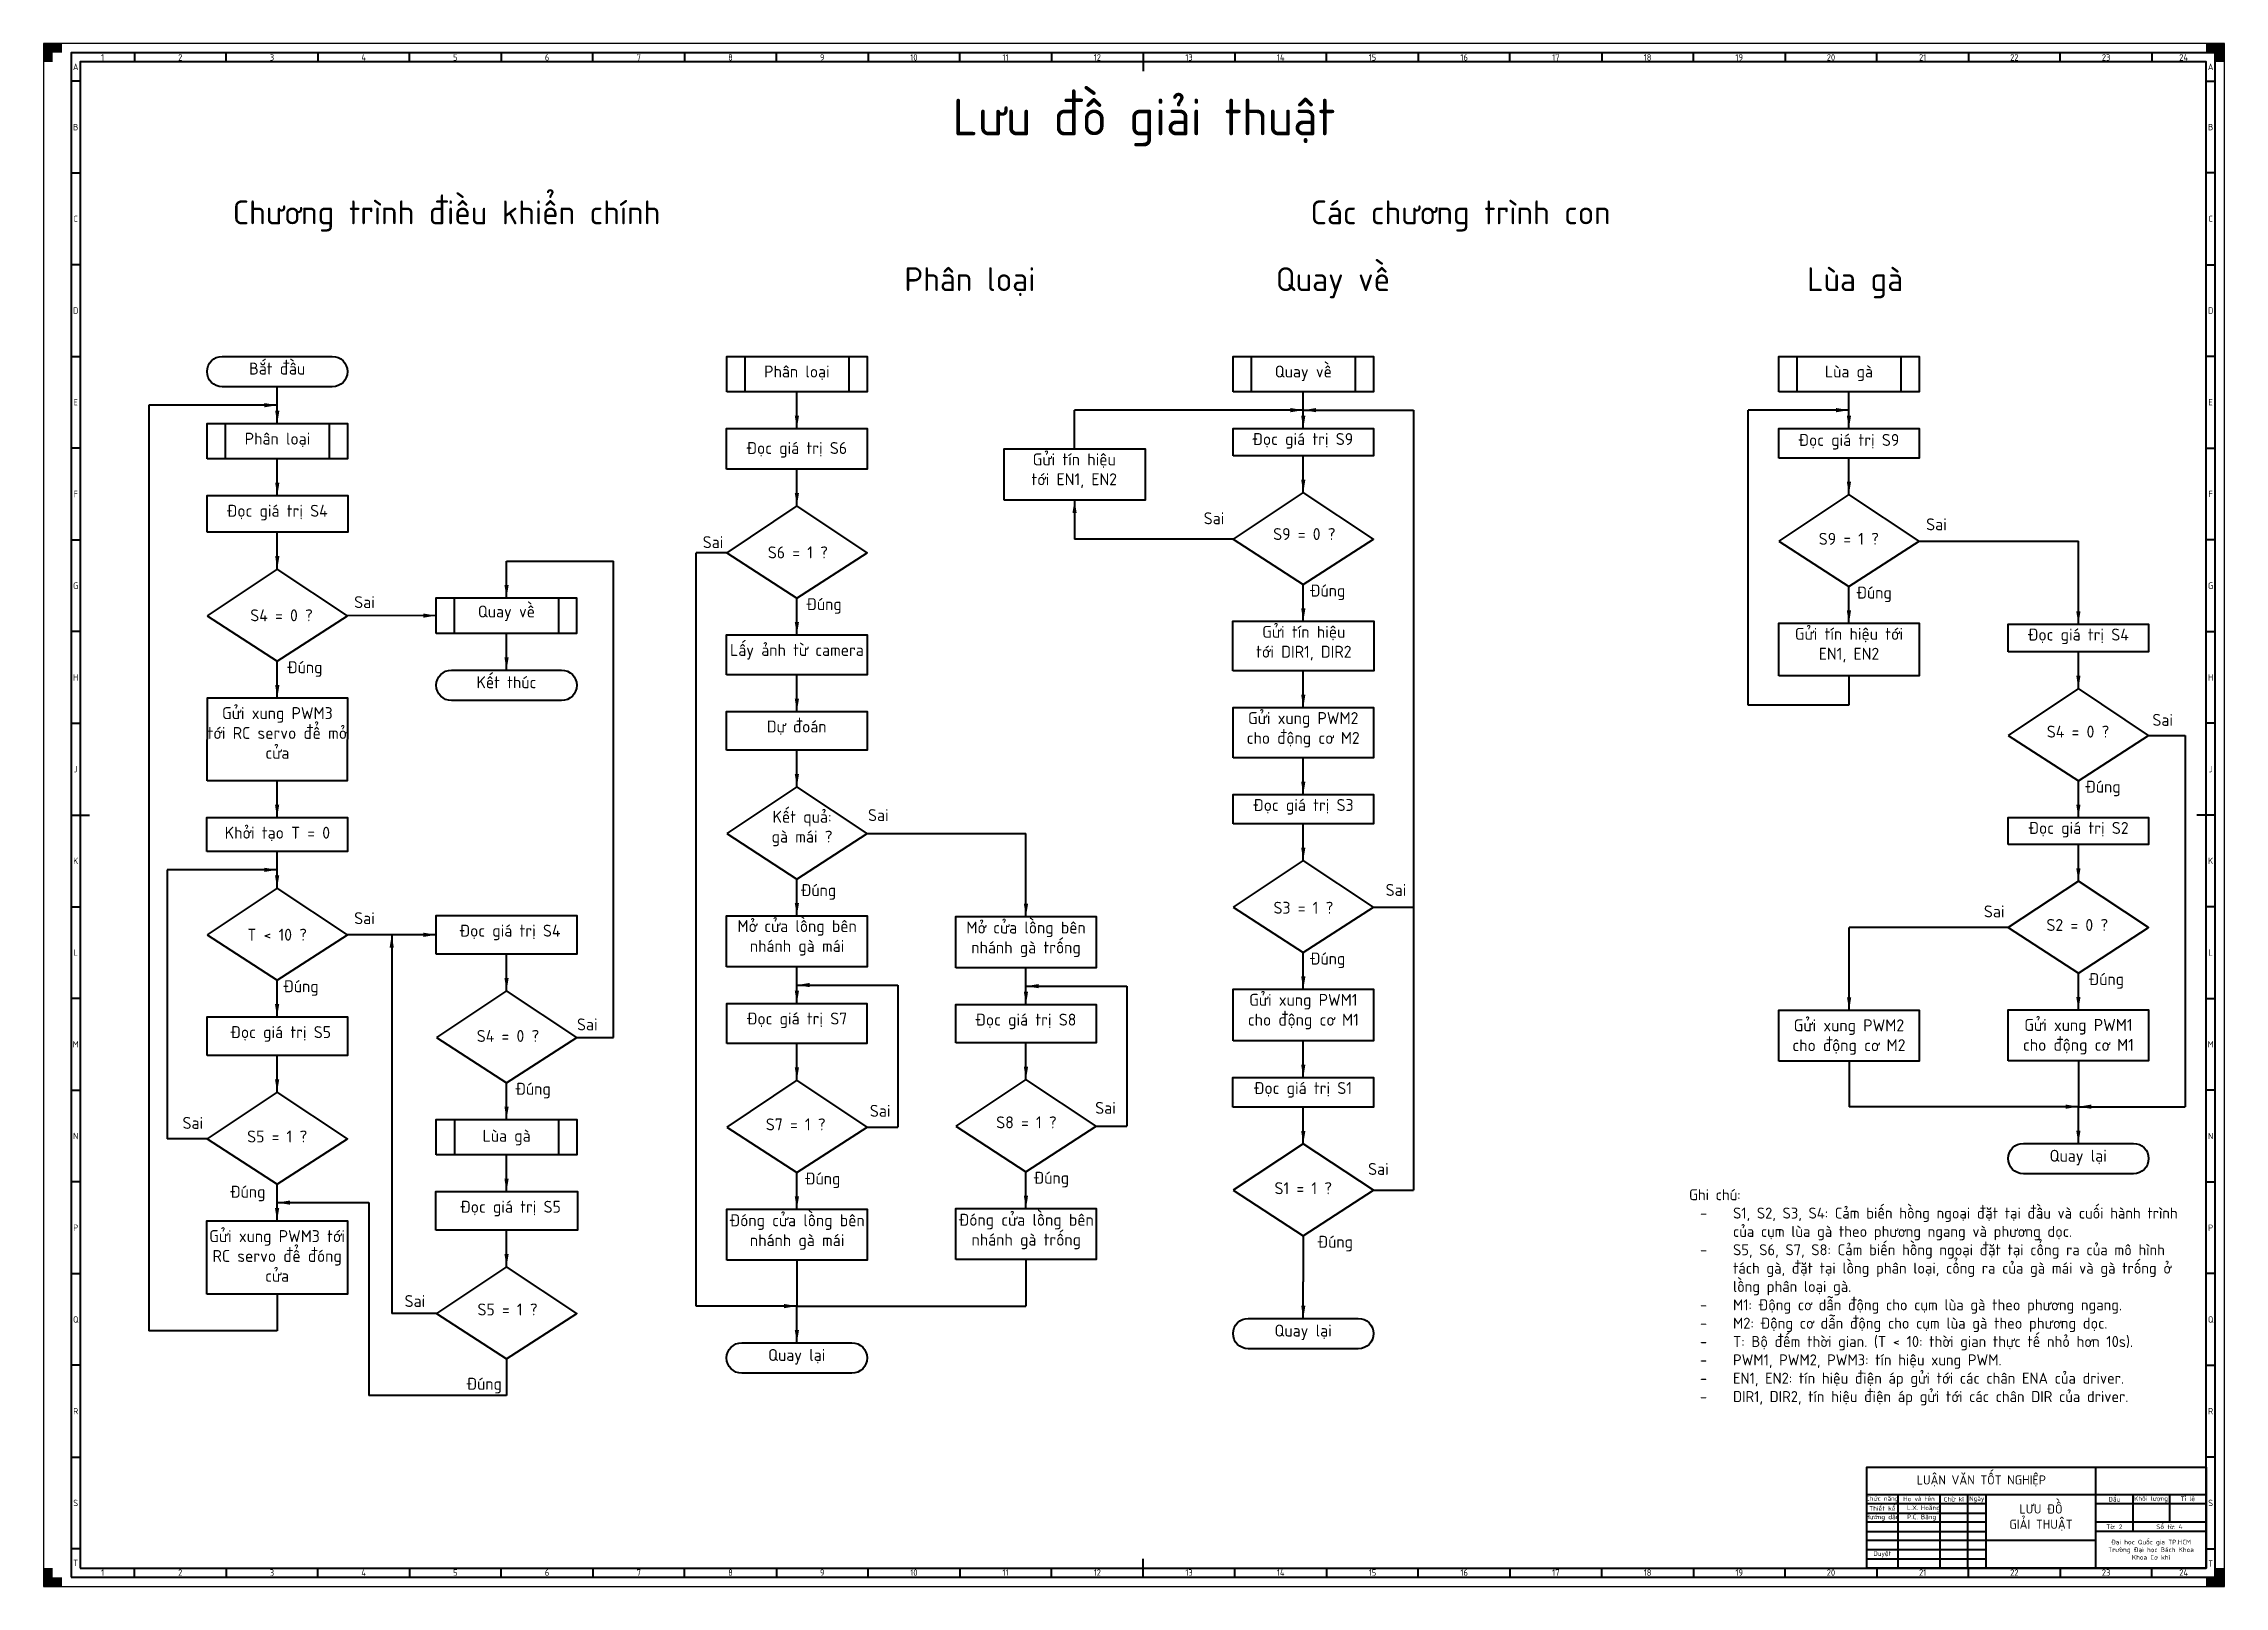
# Model space of a CAD drawing. Header units: millimetres. Extents: x -306 to 5587, y -2981 to 843.
# Drawn here: x 0 to 1189, y -2981 to -2140 of the extents above; entities that cross this region are included whole.
import ezdxf

# ---------------------------------------------------------------- set-up
doc = ezdxf.new("R2010")
doc.units = ezdxf.units.MM
doc.header["$LTSCALE"] = 0.25
doc.layers.get('0').update_dxf_attribs({"lineweight": 70})
for name, color, linetype, lineweight in [('Frame 0.5', 170, 'Continuous', 50), ('Frame 1', 10, 'Continuous', 100), ('Text', 2, 'Continuous', 35)]:
    doc.layers.add(name, color=color, linetype=linetype, lineweight=lineweight)
doc.styles.add('TCVN', font='')
doc.styles.get('TCVN').set_extended_font_data('TCVN 7284')
doc.dimstyles.new('TCVN', dxfattribs={"dimtxt": 3.5, "dimasz": 3.5, "dimexe": 2, "dimexo": 0, "dimtad": 1, "dimtxsty": 'TCVN', "dimcen": 3.5, "dimclrd": 256, "dimclre": 256, "dimclrt": 256, "dimadec": 0, "dimazin": 0, "dimtfac": 1, "dimtmove": 0, "dimatfit": 3, "dimfxl": 1, "dimtfillclr": 256, "dimlwd": -1, "dimlwe": -1, "dimarcsym": 0})

msp = doc.modelspace()

# ---------------------------------------------------------------- texts
at = {"ltscale": 1.5, "attachment_point": 1, "style": 'TCVN'}
for s, width, insert, char_height in [('\\pxqc;Lưu đồ giải thuật', 1000, (100, -2170.2), 20), ('Chương trình điều khiển chính', 258.331, (103.1, -2225.7), 13), ('Các chương trình con', 232.098, (690.8, -2225.7), 13), ('Quay về', 244.428, (671.8, -2262.1), 13), ('Phân loại', 244.428, (469.3, -2262.1), 13), ('Lùa gà', 244.428, (961.5, -2262.1), 13), ('\\pxqc;Phân loại', 76.438, (372.5, -2315.7), 6.5), ('\\pxqc;Quay về', 76.438, (648.6, -2315.7), 6.5), ('\\pxqc;Lùa gà', 76.438, (946.1, -2315.7), 6.5), ('\\pxqc;Phân loại', 76.438, (89.3, -2352.3), 6.5), ('\\pxqc;Đọc giá trị S9', 76.063, (648.5, -2352.5), 6.5), ('\\pxqc;Đọc giá trị S9', 76.571, (946, -2353), 6.5), ('\\pxqc;Đọc giá trị S6', 76.733, (372.3, -2357.4), 6.5), ('\\pxqc;Gửi tín hiệu \\Ptới EN1, EN2', 75.802, (524, -2363.6), 6.5), ('\\pxqc;Đọc giá trị S4', 76.615, (89.1, -2391.6), 6.5), ('\\pxqc;Sai', 24.264, (626, -2395.7), 6.5), ('\\pxqc;Sai', 22.647, (1020.7, -2399), 6.5), ('\\pxqc;Sai', 14.38, (357.8, -2408.7), 6.5), ('\\pxqc;S9 = 0 ?', 59.138, (657.8, -2404.3), 6.5), ('\\pxqc;S9 = 1 ?', 62.686, (952.9, -2406.9), 6.5), ('\\pxqc;S6 = 1 ?', 64.685, (378.9, -2414.3), 6.5), ('\\pxqc;Đúng', 26.563, (686.8, -2435.1), 6.5), ('\\pxqc;Đúng', 27.5, (984.3, -2436.2), 6.5), ('\\pxqc;S4 = 0 ?', 73.855, (92.8, -2448.6), 6.5), ('\\pxqc;Sai', 17.923, (166, -2441.4), 6.5), ('\\pxqc;Quay về', 76.659, (214, -2446.5), 6.5), ('\\pxqc;Đúng', 29.645, (410.7, -2442.5), 6.5), ('\\pxqc;Gửi tín hiệu\\Ptới DIR1, DIR2', 76.712, (648.7, -2457.6), 6.5), ('\\pxqc;Gửi tín hiệu tới \\PEN1, EN2', 76.662, (946, -2458.7), 6.5), ('\\pxqc;Đọc giá trị S4', 76.6, (1071.1, -2459.1), 6.5), ('\\pxqc;Lấy ảnh từ camera', 76.674, (372.4, -2467.5), 6.5), ('\\pxqc;Đúng', 30.053, (127.4, -2476.9), 6.5), ('\\pxqc;Kết thúc', 73.209, (215.7, -2485.1), 6.5), ('\\pxqc;Gửi xung PWM3 \\Ptới RC servo để mở cửa', 76.322, (89.3, -2501.9), 6.5), ('\\pxqc;Dự đoán', 76.558, (372.3, -2509.2), 6.5), ('\\pxqc;Gửi xung PWM2 \\Pcho động cơ M2', 76.702, (648.4, -2504.6), 6.5), ('\\pxqc;Sai', 15.547, (1147.6, -2505.6), 6.5), ('\\pxqc;S4 = 0 ?', 60.267, (1079.1, -2512), 6.5), ('\\pxqc;Đúng', 26.847, (1109.4, -2542), 6.5), ('\\pxqc;Kết quả: gà mái ?', 39.257, (393.9, -2558.4), 6.5), ('\\pxqc;Đọc giá trị S3', 76.337, (648.7, -2552), 6.5), ('\\pxqc;Khởi tạo T = 0', 76.707, (89.1, -2567.1), 6.5), ('\\pxqc;Sai', 16.808, (446.7, -2557.5), 6.5), ('\\pxqc;Đọc giá trị S2', 76.6, (1071.2, -2564.5), 6.5), ('\\pxqc;Đúng', 73.855, (385.6, -2598.4), 6.5), ('\\pxqc;Sai', 20.842, (726.9, -2598.3), 6.5), ('\\pxqc;Sai', 18.704, (165.6, -2613.7), 6.5), ('\\pxqc;Mở cửa lồng bên nhánh gà mái', 76.623, (372.5, -2618), 6.5), ('\\pxqc;S3 = 1 ?', 66.772, (653.5, -2608), 6.5), ('\\pxqc;Sai', 18.235, (1054.4, -2610), 6.5), ('\\pxqc;T < 10 ?', 70.477, (92.1, -2622.7), 6.5), ('\\pxqc; Đọc giá trị S4', 76.497, (214.1, -2620.5), 6.5), ('\\pxqc;Mở cửa lồng bên nhánh gà trống', 76.69, (497.3, -2618.8), 6.5), ('\\pxqc;S2 = 0 ?', 61.217, (1078.2, -2617.4), 6.5), ('\\pxqc;Đúng', 26.558, (686.8, -2635.7), 6.5), ('\\pxqc;Đúng', 26.078, (127.3, -2650.8), 6.5), ('\\pxqc;Đúng', 21.561, (1113.9, -2646.9), 6.5), ('\\pxqc;Gửi xung PWM1 \\Pcho động cơ M1', 76.842, (648.4, -2658.2), 6.5), ('\\pxqc;Sai', 20.467, (286.2, -2671.6), 6.5), ('\\pxqc;Đọc giá trị S7', 76.612, (372.5, -2668.4), 6.5), ('\\pxqc;Đọc giá trị S8', 76.714, (497.2, -2669), 6.5), ('\\pxqc;Gửi xung PWM2\\Pcho động cơ M2', 76.199, (946.2, -2672.1), 6.5), ('\\pxqc;Gửi xung PWM1 \\Pcho động cơ M1', 76.857, (1071, -2671.9), 6.5), ('\\pxqc; Đọc giá trị S5', 76.634, (89, -2675.8), 6.5), ('\\pxqc;S4 = 0 ?', 63.791, (221.3, -2677.9), 6.5), ('\\pxqc;Đúng', 28.962, (252.4, -2706.7), 6.5), ('\\pxqc;Đọc giá trị S1', 76.47, (648.4, -2706.3), 6.5), ('\\pxqc;Sai', 16.808, (447.7, -2718.7), 6.5), ('\\pxqc;Sai', 18.53, (569.7, -2717.1), 6.5), ('\\pxqc;Sai', 13.524, (74.6, -2725.3), 6.5), ('\\pxqc;S5 = 1 ?', 67.532, (93.6, -2732.7), 6.5), ('\\pxqc;Lùa gà', 76.494, (214.2, -2732.3), 6.5), ('\\pxqc;S7 = 1 ?', 61.361, (379.4, -2726.1), 6.5), ('\\pxqc;S8 = 1 ?', 60.738, (505.5, -2725), 6.5), ('\\pxqc;Quay lại', 73.209, (1072.7, -2743.2), 6.5), ('\\pxqc;Đúng', 28.172, (410.7, -2755.6), 6.5), ('\\pxqc;Đúng', 27.752, (535.6, -2755.2), 6.5), ('\\pxqc;Sai', 14.912, (720.3, -2750.4), 6.5), ('\\pxqc;Đúng', 24.029, (99.3, -2762.8), 6.5), ('\\pxqc;S1 = 1 ?', 63.396, (655.1, -2760.9), 6.5), ('\\pxqc; Đọc giá trị S5', 77.038, (214.1, -2771), 6.5), ('\\pxqc;Đóng cửa lồng bên nhánh gà mái', 76.717, (372.5, -2778.4), 6.5), ('\\pxqc;Đóng cửa lồng bên nhánh gà trống', 76.348, (497.6, -2778.1), 6.5), ('\\pxqc;Gửi xung PWM3 tới RC servo để đóng cửa', 77.026, (88.8, -2787), 6.5), ('\\pxqc;Đúng', 34.929, (686.8, -2790.1), 6.5), ('\\pxqc;Sai', 21.082, (191.9, -2822.4), 6.5), ('\\pxqc;S5 = 1 ?', 59.695, (223.1, -2827), 6.5), ('\\pxqc;Quay lại', 73.209, (650.1, -2838.5), 6.5), ('\\pxqc;Quay lại', 73.209, (374, -2851.8), 6.5), ('\\pxqc;Đúng', 20.697, (229.9, -2867.5), 6.5)]:
    msp.add_mtext_dynamic_manual_height_columns(s, width=width, gutter_width=25, heights=[0], dxfattribs=dict(at, insert=insert, char_height=char_height))
at = {"layer": 'Text', "style": 'TCVN'}
for s, width, gutter_width, heights, insert, char_height, attachment_point in [('\\pxqc;A', 5, 17.5, [0], (17.5, -2152.9), 3.5, 5), ('\\pxqc;1', 34.5, 17.5, [0], (32.2, -2147.7), 3.5, 5), ('\\pxqc;2', 50, 17.5, [0], (74.5, -2147.7), 3.5, 5), ('\\pxqc;3', 50, 17.5, [0], (124.5, -2147.7), 3.5, 5), ('\\pxqc;4', 50, 17.5, [0], (174.5, -2147.7), 3.5, 5), ('\\pxqc;5', 50, 17.5, [0], (224.5, -2147.7), 3.5, 5), ('\\pxqc;6', 50, 17.5, [0], (274.5, -2147.7), 3.5, 5), ('\\pxqc;7', 50, 17.5, [0], (324.5, -2147.7), 3.5, 5), ('\\pxqc;8', 50, 17.5, [0], (374.5, -2147.7), 3.5, 5), ('\\pxqc;9', 50, 17.5, [0], (424.5, -2147.7), 3.5, 5), ('\\pxqc;10', 50, 17.5, [0], (474.5, -2147.7), 3.5, 5), ('\\pxqc;11', 50, 17.5, [0], (524.5, -2147.7), 3.5, 5), ('\\pxqc;12', 50, 17.5, [0], (574.5, -2147.7), 3.5, 5), ('\\pxqc;13', 50, 17.5, [0], (624.5, -2147.7), 3.5, 5), ('\\pxqc;14', 50, 17.5, [0], (674.5, -2147.7), 3.5, 5), ('\\pxqc;15', 50, 17.5, [0], (724.5, -2147.7), 3.5, 5), ('\\pxqc;16', 50, 17.5, [0], (774.5, -2147.7), 3.5, 5), ('\\pxqc;17', 50, 17.5, [0], (824.5, -2147.7), 3.5, 5), ('\\pxqc;18', 50, 17.5, [0], (874.5, -2147.7), 3.5, 5), ('\\pxqc;19', 50, 17.5, [0], (924.5, -2147.7), 3.5, 5), ('\\pxqc;20', 50, 17.5, [0], (974.5, -2147.7), 3.5, 5), ('\\pxqc;21', 50, 17.5, [0], (1024.5, -2147.7), 3.5, 5), ('\\pxqc;22', 50, 17.5, [0], (1074.5, -2147.7), 3.5, 5), ('\\pxqc;23', 50, 17.5, [0], (1124.5, -2147.7), 3.5, 5), ('\\pxqc;24', 34.5, 17.5, [0], (1166.8, -2147.7), 3.5, 5), ('\\pxqc;A', 5, 17.5, [0], (1181.5, -2152.9), 3.5, 5), ('\\pxqc;B', 5, 17.5, [0], (17.5, -2185.7), 3.5, 5), ('\\pxqc;B', 5, 17.5, [0], (1181.5, -2185.7), 3.5, 5), ('\\pxqc;C', 5, 17.5, [0], (17.5, -2235.7), 3.5, 5), ('\\pxqc;C', 5, 17.5, [0], (1181.5, -2235.7), 3.5, 5), ('\\pxqc;D', 5, 17.5, [0], (17.5, -2285.7), 3.5, 5), ('\\pxqc;D', 5, 17.5, [0], (1181.5, -2285.7), 3.5, 5), ('\\pxqc;E', 5, 17.5, [0], (17.5, -2335.7), 3.5, 5), ('\\pxqc;E', 5, 17.5, [0], (1181.5, -2335.7), 3.5, 5), ('\\pxqc;F', 5, 17.5, [0], (17.5, -2385.7), 3.5, 5), ('\\pxqc;F', 5, 17.5, [0], (1181.5, -2385.7), 3.5, 5), ('\\pxqc;G', 5, 17.5, [0], (17.5, -2435.7), 3.5, 5), ('\\pxqc;G', 5, 17.5, [0], (1181.5, -2435.7), 3.5, 5), ('\\pxqc;H', 5, 17.5, [0], (17.5, -2485.7), 3.5, 5), ('\\pxqc;H', 5, 17.5, [0], (1181.5, -2485.7), 3.5, 5), ('\\pxqc;J', 5, 17.5, [0], (17.5, -2535.7), 3.5, 5), ('\\pxqc;J', 5, 17.5, [0], (1181.5, -2535.7), 3.5, 5), ('\\pxqc;K', 5, 17.5, [0], (17.5, -2585.7), 3.5, 5), ('\\pxqc;K', 5, 17.5, [0], (1181.5, -2585.7), 3.5, 5), ('\\pxqc;L', 5, 17.5, [0], (17.5, -2635.7), 3.5, 5), ('\\pxqc;L', 5, 17.5, [0], (1181.5, -2635.7), 3.5, 5), ('\\pxqc;M', 5, 17.5, [0], (17.5, -2685.7), 3.5, 5), ('\\pxqc;M', 5, 17.5, [0], (1181.5, -2685.7), 3.5, 5), ('\\pxqc;N', 5, 17.5, [0], (17.5, -2735.7), 3.5, 5), ('\\pxqc;N', 5, 17.5, [0], (1181.5, -2735.7), 3.5, 5), ('Ghi chú:\\P\\pxi-3,l4,t4;-^IS1, S2, S3, S4: Cảm biến hồng ngoại đặt tại đầu và cuối hành trình của cụm lùa gà theo phương ngang và phương dọc.\\P-^IS5, S6, S7, S8: Cảm biến hồng ngoại đặt tại cổng ra của mô hình tách gà, đặt tại lồng phân loại, cổng ra của gà mái và gà trống ở lồng phân loại gà.\\P-^IM1: Động cơ dẫn động cho cụm lùa gà theo phương ngang.\\P-^IM2: Động cơ dẫn động cho cụm lùa gà theo phương dọc.\\P-^IT: Bộ đếm thời gian. (T < 10: thời gian thực tế nhỏ hơn 10s).\\P-^IPWM1, PWM2, PWM3: tín hiệu xung PWM.\\P-^IEN1, EN2: tín hiệu điện áp gửi tới các chân ENA của driver.\\P-^IDIR1, DIR2, tín hiệu điện áp gửi tới các chân DIR của driver.', 276.5, 25, [355.8], (897.1, -2764.7), 6, 1), ('\\pxqc;P', 5, 17.5, [0], (17.5, -2785.7), 3.5, 5), ('\\pxqc;P', 5, 17.5, [0], (1181.5, -2785.7), 3.5, 5), ('\\pxqc;Q', 5, 17.5, [0], (17.5, -2835.7), 3.5, 5), ('\\pxqc;Q', 5, 17.5, [0], (1181.5, -2835.7), 3.5, 5), ('\\pxqc;R', 5, 17.5, [0], (17.5, -2885.7), 3.5, 5), ('\\pxqc;R', 5, 17.5, [0], (1181.5, -2885.7), 3.5, 5), ('LUẬN VĂN TỐT NGHIỆP', 125, 25, [0], (1056.5, -2923.7), 5, 5), ('\\pxqc;S', 5, 17.5, [0], (17.5, -2935.7), 3.5, 5), ('Chức năng', 17, 25, [0], (1002.5, -2933.7), 2.5, 5), ('Thiết kế', 17, 25, [0], (1002.5, -2938.7), 2.5, 5), ('Họ và tên', 23, 25, [0], (1022.5, -2933.7), 2.5, 5), ('\\pxi-3,l5,t5;L.X.^IHoằng', 23, 25, [0], (1011, -2938.7), 2.5, 4), ('Chữ kí', 15, 25, [0], (1041.5, -2933.7), 2.5, 5), ('Ngày', 10, 25, [0], (1054, -2933.7), 2.5, 5), ('LƯU ĐỒ \\PGIẢI THUẬT', 60, 25, [0], (1089, -2943.7), 5, 5), ('\\pxqc;Dấu', 20, 17.5, [0], (1129, -2933.7), 2.5, 5), ('\\pxqc;Khối lượng', 20, 17.5, [0], (1149, -2933.7), 2.5, 5), ('\\pxqc;Tỉ lệ', 20, 17.5, [0], (1169, -2933.7), 2.5, 5), ('\\pxqc;S', 5, 17.5, [0], (1181.5, -2935.7), 3.5, 5), ('Hướng dẫn', 17, 25, [0], (1002.5, -2943.7), 2.5, 5), ('\\pxi-3,l5,ql,t5;P.C.^IBằng', 23, 25, [0], (1011, -2943.7), 2.5, 4), ('Tờ: 2', 20, 17.5, [0], (1129, -2948.7), 2.5, 5), ('\\pxqc;Số tờ: 4', 40, 17.5, [0], (1159, -2948.7), 2.5, 5), ('Đại học Quốc gia TP.HCM\\PTrường Đại học Bách Khoa\\PKhoa Cơ khí', 60, 25, [0], (1149, -2961.2), 2.5, 5), ('\\pxqc;T', 5, 17.5, [0], (17.5, -2968.4), 3.5, 5), ('\\pxqc;1', 34.5, 17.5, [0], (32.2, -2973.7), 3.5, 5), ('\\pxqc;2', 50, 17.5, [0], (74.5, -2973.7), 3.5, 5), ('\\pxqc;3', 50, 17.5, [0], (124.5, -2973.7), 3.5, 5), ('\\pxqc;4', 50, 17.5, [0], (174.5, -2973.7), 3.5, 5), ('\\pxqc;5', 50, 17.5, [0], (224.5, -2973.7), 3.5, 5), ('\\pxqc;6', 50, 17.5, [0], (274.5, -2973.7), 3.5, 5), ('\\pxqc;7', 50, 17.5, [0], (324.5, -2973.7), 3.5, 5), ('\\pxqc;8', 50, 17.5, [0], (374.5, -2973.7), 3.5, 5), ('\\pxqc;9', 50, 17.5, [0], (424.5, -2973.7), 3.5, 5), ('\\pxqc;10', 50, 17.5, [0], (474.5, -2973.7), 3.5, 5), ('\\pxqc;11', 50, 17.5, [0], (524.5, -2973.7), 3.5, 5), ('\\pxqc;12', 50, 17.5, [0], (574.5, -2973.7), 3.5, 5), ('\\pxqc;13', 50, 17.5, [0], (624.5, -2973.7), 3.5, 5), ('\\pxqc;14', 50, 17.5, [0], (674.5, -2973.7), 3.5, 5), ('\\pxqc;15', 50, 17.5, [0], (724.5, -2973.7), 3.5, 5), ('\\pxqc;16', 50, 17.5, [0], (774.5, -2973.7), 3.5, 5), ('\\pxqc;17', 50, 17.5, [0], (824.5, -2973.7), 3.5, 5), ('\\pxqc;18', 50, 17.5, [0], (874.5, -2973.7), 3.5, 5), ('\\pxqc;19', 50, 17.5, [0], (924.5, -2973.7), 3.5, 5), ('\\pxqc;20', 50, 17.5, [0], (974.5, -2973.7), 3.5, 5), ('\\pxqc;Duyệt', 17, 25, [0], (1002.5, -2963.7), 2.5, 5), ('\\pxqc;21', 50, 17.5, [0], (1024.5, -2973.7), 3.5, 5), ('\\pxqc;22', 50, 17.5, [0], (1074.5, -2973.7), 3.5, 5), ('\\pxqc;23', 50, 17.5, [0], (1124.5, -2973.7), 3.5, 5), ('\\pxqc;24', 34.5, 17.5, [0], (1166.8, -2973.7), 3.5, 5), ('\\pxqc;T', 5, 17.5, [0], (1181.5, -2968.7), 3.5, 5)]:
    msp.add_mtext_dynamic_manual_height_columns(s, width=width, gutter_width=gutter_width, heights=heights, dxfattribs=dict(at, insert=insert, char_height=char_height, attachment_point=attachment_point))
at = {"layer": 'Text', "ltscale": 1.5, "insert": (90.7, -2314.1), "char_height": 6.5, "attachment_point": 1, "style": 'TCVN'}
msp.add_mtext_dynamic_manual_height_columns('\\pxqc;Bắt đầu', width=73.209, gutter_width=25, heights=[0], dxfattribs=at)

# ---------------------------------------------------------------- linework, layer by layer
for p, q in [((562.1, -2361.1), (562.1, -2340)), ((929.3, -2500.9), (929.3, -2340)), ((648.5, -2410.3), (562.1, -2410.3)), ((1022.6, -2411.5), (1109.4, -2411.5)), ((310.7, -2681.9), (310.7, -2422.3)), ((372.5, -2417.7), (355.7, -2417.7)), ((984.3, -2484.9), (984.3, -2500.9)), ((984.3, -2500.9), (929.3, -2500.9)), ((1147.6, -2517.3), (1167.6, -2517.3)), ((1167.6, -2517.3), (1167.6, -2719.7)), ((449, -2570.8), (535.6, -2570.8)), ((725.1, -2611), (746.8, -2611)), ((1071.2, -2622.1), (984.4, -2622.1)), ((290.7, -2681.9), (310.7, -2681.9)), ((984.4, -2694.9), (984.4, -2719.7)), ((1109.4, -2694.7), (1109.4, -2719.7)), ((449, -2730.8), (465.7, -2730.8)), ((573.8, -2730.4), (590.6, -2730.4)), ((89.1, -2737.3), (67.3, -2737.3)), ((725.1, -2765.3), (746.8, -2765.3)), ((686.8, -2790.1), (686.8, -2815.1)), ((410.7, -2803.4), (410.7, -2828.4)), ((535.6, -2803), (535.6, -2828.4)), ((127.3, -2821.9), (127.3, -2841.9)), ((410.7, -2828.4), (535.6, -2828.4)), ((214.2, -2832.5), (189.8, -2832.5)), ((127.3, -2841.9), (57.4, -2841.9)), ((252.4, -2857.2), (252.4, -2877.2)), ((252.4, -2877.2), (177.3, -2877.2))]:
    msp.add_line(p, q)
for points in [[(97.4, -2327.3, -1), (97.4, -2310.7), (157.4, -2310.7, -1), (157.4, -2327.3)], [(222.4, -2498.3, -1), (222.4, -2481.7), (282.4, -2481.7, -1), (282.4, -2498.3)], [(1079.4, -2756.3, -1), (1079.4, -2739.7), (1139.4, -2739.7, -1), (1139.4, -2756.3)], [(656.8, -2851.7, -1), (656.8, -2835.1), (716.8, -2835.1, -1), (716.8, -2851.7)], [(380.7, -2865, -1), (380.7, -2848.4), (440.7, -2848.4, -1), (440.7, -2865)]]:
    msp.add_lwpolyline(points, format="xyb", close=True)
for points in [[(372.5, -2330), (372.5, -2310.7), (449, -2310.7), (449, -2330)], [(382.5, -2310.7), (439, -2310.7), (439, -2330), (382.5, -2330)], [(648.5, -2330), (648.5, -2310.7), (725, -2310.7), (725, -2330)], [(658.5, -2310.7), (715, -2310.7), (715, -2330), (658.5, -2330)], [(946, -2330), (946, -2310.7), (1022.6, -2310.7), (1022.6, -2330)], [(956, -2310.7), (1012.6, -2310.7), (1012.6, -2330), (956, -2330)], [(89.2, -2366.6), (89.2, -2347.3), (165.7, -2347.3), (165.7, -2366.6)], [(99.2, -2347.3), (155.7, -2347.3), (155.7, -2366.6), (99.2, -2366.6)], [(372.3, -2372.2), (372.3, -2350), (449.1, -2350), (449.1, -2372.2)], [(648.5, -2364.9), (648.5, -2350), (725.1, -2350), (725.1, -2364.9)], [(946, -2366.1), (946, -2350), (1022.6, -2350), (1022.6, -2366.1)], [(523.8, -2389.1), (523.8, -2361.1), (600.5, -2361.1), (600.5, -2389.1)], [(89.1, -2406.6), (89.1, -2386.6), (165.8, -2386.6), (165.8, -2406.6)], [(648.5, -2410.3), (686.8, -2435.1), (725.1, -2410.3), (686.8, -2384.9)], [(946, -2411.5), (984.3, -2436.2), (1022.6, -2411.5), (984.3, -2386)], [(372.5, -2417.7), (410.7, -2442.5), (449, -2417.7), (410.7, -2392.2)], [(89.2, -2452.1), (127.4, -2476.9), (165.7, -2452.1), (127.4, -2426.6)], [(214, -2461.7), (214, -2442.3), (290.6, -2442.3), (290.6, -2461.7)], [(224.1, -2442.3), (280.7, -2442.4), (280.7, -2461.7), (224.1, -2461.7)], [(648.4, -2482.1), (648.4, -2455.1), (725.2, -2455.1), (725.2, -2482.1)], [(946.1, -2484.9), (946.1, -2456.2), (1022.5, -2456.2), (1022.5, -2484.9)], [(1071.2, -2471.8), (1071.2, -2456.6), (1147.6, -2456.6), (1147.6, -2471.8)], [(372.4, -2484.2), (372.4, -2462.5), (449, -2462.5), (449, -2484.2)], [(89.2, -2542.1), (89.3, -2496.9), (165.6, -2496.9), (165.5, -2542.1)], [(1071.2, -2517.3), (1109.4, -2542), (1147.7, -2517.3), (1109.4, -2491.8)], [(372.4, -2525.4), (372.4, -2504.2), (449, -2504.2), (449, -2525.4)], [(648.5, -2529.5), (648.5, -2502.1), (725.1, -2502.1), (725.1, -2529.5)], [(372.5, -2570.8), (410.7, -2595.6), (449, -2570.8), (410.7, -2545.4)], [(648.6, -2565.5), (648.6, -2549.5), (725, -2549.5), (725, -2565.5)], [(89, -2580.6), (89, -2562.1), (165.7, -2562.1), (165.7, -2580.6)], [(1071.2, -2576.7), (1071.2, -2562), (1147.7, -2562), (1147.7, -2576.7)], [(648.5, -2611), (686.8, -2635.7), (725.1, -2611), (686.8, -2585.5)], [(89.1, -2626), (127.3, -2650.8), (165.6, -2626), (127.3, -2600.6)], [(1071.2, -2622.1), (1109.4, -2646.9), (1147.7, -2622.1), (1109.4, -2596.7)], [(214.1, -2636.5), (214.1, -2615.5), (290.8, -2615.5), (290.8, -2636.5)], [(372.4, -2643.4), (372.4, -2615.6), (449, -2615.6), (449, -2643.4)], [(497.4, -2644), (497.4, -2616.1), (573.8, -2616.1), (573.8, -2644)], [(214.2, -2681.9), (252.4, -2706.7), (290.7, -2681.9), (252.4, -2656.5)], [(648.5, -2683.8), (648.5, -2655.7), (725.1, -2655.7), (725.1, -2683.8)], [(89.1, -2691.8), (89.1, -2670.8), (165.6, -2670.8), (165.6, -2691.8)], [(372.5, -2685.3), (372.5, -2663.4), (448.9, -2663.4), (448.9, -2685.3)], [(497.4, -2684.9), (497.4, -2664), (573.8, -2664), (573.8, -2684.9)], [(946.1, -2694.9), (946.1, -2667.1), (1022.6, -2667.1), (1022.6, -2694.9)], [(1071.2, -2694.7), (1071.2, -2666.9), (1147.6, -2666.9), (1147.6, -2694.7)], [(372.5, -2730.8), (410.7, -2755.6), (449, -2730.8), (410.7, -2705.3)], [(497.3, -2730.4), (535.6, -2755.2), (573.8, -2730.4), (535.6, -2704.9)], [(648.4, -2719.9), (648.4, -2703.8), (725.1, -2703.8), (725.1, -2719.9)], [(89.1, -2737.3), (127.3, -2762), (165.6, -2737.3), (127.3, -2711.8)], [(214.1, -2746), (214.1, -2726.7), (290.7, -2726.7), (290.7, -2746)], [(224.2, -2726.7), (280.8, -2726.7), (280.8, -2746), (224.2, -2746)], [(648.5, -2765.3), (686.8, -2790.1), (725.1, -2765.3), (686.8, -2739.9)], [(213.9, -2787), (213.9, -2766), (291, -2766), (291, -2787)], [(88.9, -2821.9), (88.9, -2782), (165.7, -2782), (165.7, -2821.9)], [(372.5, -2803.4), (372.5, -2775.6), (449, -2775.6), (449, -2803.4)], [(497.3, -2803), (497.3, -2775.2), (573.8, -2775.2), (573.8, -2803)], [(214.2, -2832.5), (252.4, -2857.2), (290.7, -2832.5), (252.4, -2807)]]:
    msp.add_lwpolyline(points, close=True)
for points in [[(10, -2145.2), (10, -2140.2), (0, -2145.2), (0, -2140.2)], [(0, -2150.2), (0, -2140.2), (5, -2150.2), (5, -2140.2)], [(1179, -2145.2), (1179, -2140.2), (1189, -2145.2), (1189, -2140.2)], [(1189, -2150.2), (1189, -2140.2), (1184, -2150.2), (1184, -2140.2)], [(0, -2971.2), (0, -2981.2), (5, -2971.2), (5, -2981.2)], [(1189, -2971.2), (1189, -2981.2), (1184, -2971.2), (1184, -2981.2)], [(10, -2976.2), (10, -2981.2), (0, -2976.2), (0, -2981.2)], [(1179, -2976.2), (1179, -2981.2), (1189, -2976.2), (1189, -2981.2)]]:
    msp.add_solid(points)
at = {"layer": 'Defpoints'}
msp.add_lwpolyline([(0, -2981.2), (1189, -2981.2), (1189, -2140.2), (0, -2140.2)], close=True, dxfattribs=at)
at = {"layer": 'Frame 0.5'}
for p, q in [((49.5, -2145.2), (49.5, -2150.2)), ((99.5, -2150.2), (99.5, -2145.2)), ((149.5, -2145.2), (149.5, -2150.2)), ((199.5, -2150.2), (199.5, -2145.2)), ((249.5, -2145.2), (249.5, -2150.2)), ((299.5, -2150.2), (299.5, -2145.2)), ((349.5, -2145.2), (349.5, -2150.2)), ((399.5, -2150.2), (399.5, -2145.2)), ((449.5, -2145.2), (449.5, -2150.2)), ((499.5, -2150.2), (499.5, -2145.2)), ((549.5, -2145.2), (549.5, -2150.2)), ((649.5, -2145.2), (649.5, -2150.2)), ((699.5, -2150.2), (699.5, -2145.2)), ((749.5, -2145.2), (749.5, -2150.2)), ((799.5, -2150.2), (799.5, -2145.2)), ((849.5, -2145.2), (849.5, -2150.2)), ((899.5, -2150.2), (899.5, -2145.2)), ((949.5, -2145.2), (949.5, -2150.2)), ((999.5, -2150.2), (999.5, -2145.2)), ((1049.5, -2145.2), (1049.5, -2150.2)), ((1099.5, -2150.2), (1099.5, -2145.2)), ((1149.5, -2145.2), (1149.5, -2150.2)), ((20, -2160.7), (15, -2160.7)), ((1179, -2160.7), (1184, -2160.7)), ((15, -2210.7), (20, -2210.7)), ((1184, -2210.7), (1179, -2210.7)), ((20, -2260.7), (15, -2260.7)), ((1179, -2260.7), (1184, -2260.7)), ((15, -2310.7), (20, -2310.7)), ((1184, -2310.7), (1179, -2310.7)), ((20, -2360.7), (15, -2360.7)), ((1179, -2360.7), (1184, -2360.7)), ((15, -2410.7), (20, -2410.7)), ((1184, -2410.7), (1179, -2410.7)), ((20, -2460.7), (15, -2460.7)), ((1179, -2460.7), (1184, -2460.7)), ((15, -2510.7), (20, -2510.7)), ((1184, -2510.7), (1179, -2510.7)), ((15, -2610.7), (20, -2610.7)), ((1184, -2610.7), (1179, -2610.7)), ((20, -2660.7), (15, -2660.7)), ((1179, -2660.7), (1184, -2660.7)), ((15, -2710.7), (20, -2710.7)), ((1184, -2710.7), (1179, -2710.7)), ((20, -2760.7), (15, -2760.7)), ((1179, -2760.7), (1184, -2760.7)), ((15, -2810.7), (20, -2810.7)), ((1184, -2810.7), (1179, -2810.7)), ((20, -2860.7), (15, -2860.7)), ((1179, -2860.7), (1184, -2860.7)), ((15, -2910.7), (20, -2910.7)), ((1184, -2910.7), (1179, -2910.7)), ((1119, -2971.2), (1119, -2916.2)), ((994, -2931.2), (1179, -2931.2)), ((1059, -2936.2), (994, -2936.2)), ((1011, -2931.2), (1011, -2971.2)), ((1034, -2971.2), (1034, -2931.2)), ((1049, -2931.2), (1049, -2971.2)), ((1059, -2931.2), (1059, -2971.2)), ((1179, -2936.2), (1119, -2936.2)), ((1139, -2931.2), (1139, -2951.2)), ((1159, -2931.2), (1159, -2946.2)), ((994, -2941.2), (1059, -2941.2)), ((1059, -2946.2), (994, -2946.2)), ((1179, -2946.2), (1119, -2946.2)), ((994, -2951.2), (1059, -2951.2)), ((1119, -2956.2), (994, -2956.2)), ((1179, -2951.2), (1119, -2951.2)), ((20, -2960.7), (15, -2960.7)), ((49.5, -2976.2), (49.5, -2971.2)), ((99.5, -2971.2), (99.5, -2976.2)), ((149.5, -2976.2), (149.5, -2971.2)), ((199.5, -2971.2), (199.5, -2976.2)), ((249.5, -2976.2), (249.5, -2971.2)), ((299.5, -2971.2), (299.5, -2976.2)), ((349.5, -2976.2), (349.5, -2971.2)), ((399.5, -2971.2), (399.5, -2976.2)), ((449.5, -2976.2), (449.5, -2971.2)), ((499.5, -2971.2), (499.5, -2976.2)), ((549.5, -2976.2), (549.5, -2971.2)), ((649.5, -2976.2), (649.5, -2971.2)), ((699.5, -2971.2), (699.5, -2976.2)), ((749.5, -2976.2), (749.5, -2971.2)), ((799.5, -2971.2), (799.5, -2976.2)), ((849.5, -2976.2), (849.5, -2971.2)), ((899.5, -2971.2), (899.5, -2976.2)), ((949.5, -2976.2), (949.5, -2971.2)), ((1059, -2961.2), (994, -2961.2)), ((994, -2966.2), (1059, -2966.2)), ((999.5, -2971.2), (999.5, -2976.2)), ((1049.5, -2976.2), (1049.5, -2971.2)), ((1099.5, -2971.2), (1099.5, -2976.2)), ((1149.5, -2976.2), (1149.5, -2971.2)), ((1179, -2960.7), (1184, -2960.7))]:
    msp.add_line(p, q, dxfattribs=at)
msp.add_lwpolyline([(15, -2976.2), (1184, -2976.2), (1184, -2145.2), (15, -2145.2)], close=True, dxfattribs=at)
at = {"layer": 'Frame 1'}
for p, q in [((599.5, -2145.2), (599.5, -2155.2)), ((15, -2560.7), (25, -2560.7)), ((1184, -2560.7), (1174, -2560.7)), ((599.5, -2976.2), (599.5, -2966.2))]:
    msp.add_line(p, q, dxfattribs=at)
for points in [[(20, -2971.2), (1179, -2971.2), (1179, -2150.2), (20, -2150.2)], [(1179, -2971.2), (994, -2971.2), (994, -2916.2), (1179, -2916.2)]]:
    msp.add_lwpolyline(points, close=True, dxfattribs=at)

msp.set_redraw_order([(e.dxf.handle, doc.entitydb.next_handle()) for e in msp.query("TEXT MTEXT ATTDEF DIMENSION ARC_DIMENSION")])  # texts and dimensions are drawn at this point

# ---------------------------------------------------------------- leaders
for points, override in [([(127.4, -2347.3), (127.4, -2327.3)], {"dimasz": 7, "dimgap": 0.09, "dimtad": 0}), ([(410.7, -2350), (410.7, -2330)], {"dimasz": 7, "dimgap": 0.09, "dimtad": 0}), ([(686.8, -2350), (686.8, -2330)], {"dimasz": 7, "dimgap": 0.09, "dimtad": 0}), ([(984.3, -2350), (984.3, -2330)], {"dimasz": 7, "dimgap": 0.09, "dimtad": 0}), ([(127.4, -2337.3), (57.4, -2337.3), (57.4, -2841.9)], {"dimasz": 7, "dimgap": 0.09, "dimtad": 0}), ([(686.8, -2340), (562.1, -2340)], {"dimasz": 7, "dimgap": 0.09, "dimtad": 0}), ([(686.8, -2340), (746.8, -2340), (746.8, -2765.3)], {"dimasz": 7, "dimgap": 0.09, "dimtad": 0}), ([(984.3, -2340), (929.3, -2340)], {"dimasz": 7, "dimgap": 0.09, "dimtad": 0}), ([(686.8, -2384.9), (686.8, -2364.9)], {"dimasz": 7, "dimgap": 0.09, "dimtad": 0}), ([(984.3, -2386), (984.3, -2366)], {"dimasz": 7, "dimgap": 0.09, "dimtad": 0}), ([(127.4, -2386.6), (127.4, -2366.6)], {"dimasz": 7, "dimgap": 0.09, "dimtad": 0}), ([(410.7, -2392.2), (410.7, -2372.2)], {"dimscale": 1, "dimasz": 7, "dimgap": 0.09, "dimtad": 0}), ([(562.1, -2389.1), (562.1, -2410.3)], {"dimasz": 7, "dimgap": 0.09, "dimtad": 0}), ([(127.4, -2426.6), (127.4, -2406.6)], {"dimasz": 7, "dimgap": 0.09, "dimtad": 0}), ([(1109.4, -2456.6), (1109.4, -2411.5)], {"dimasz": 7, "dimgap": 0.09, "dimtad": 0}), ([(252.4, -2442.3), (252.4, -2422.3), (310.7, -2422.3)], {"dimasz": 7, "dimgap": 0.09, "dimtad": 0}), ([(410.7, -2828.4), (355.7, -2828.4), (355.7, -2417.7)], {"dimasz": 7, "dimgap": 0.09, "dimtad": 0}), ([(686.8, -2455.1), (686.8, -2435.1)], {"dimasz": 7, "dimgap": 0.09, "dimtad": 0}), ([(984.3, -2456.2), (984.3, -2436.2)], {"dimasz": 7, "dimgap": 0.09, "dimtad": 0}), ([(410.7, -2462.5), (410.7, -2442.5)], {"dimasz": 7, "dimgap": 0.09, "dimtad": 0}), ([(214, -2452), (165.7, -2452.1)], {"dimasz": 7, "dimgap": 0.09, "dimtad": 0}), ([(252.4, -2481.7), (252.4, -2461.7)], {"dimasz": 7, "dimgap": 0.09, "dimtad": 0}), ([(1109.4, -2491.8), (1109.4, -2471.8)], {"dimasz": 7, "dimgap": 0.09, "dimtad": 0}), ([(127.4, -2496.9), (127.4, -2476.9)], {"dimasz": 7, "dimgap": 0.09, "dimtad": 0}), ([(410.7, -2504.2), (410.7, -2484.2)], {"dimasz": 7, "dimgap": 0.09, "dimtad": 0}), ([(686.8, -2502.1), (686.8, -2482.1)], {"dimasz": 7, "dimgap": 0.09, "dimtad": 0}), ([(410.7, -2545.4), (410.7, -2525.4)], {"dimasz": 7, "dimgap": 0.09, "dimtad": 0}), ([(686.8, -2549.5), (686.8, -2529.5)], {"dimasz": 7, "dimgap": 0.09, "dimtad": 0}), ([(127.3, -2562.1), (127.3, -2542.1)], {"dimasz": 7, "dimgap": 0.09, "dimtad": 0}), ([(1109.4, -2562), (1109.4, -2542)], {"dimasz": 7, "dimgap": 0.09, "dimtad": 0}), ([(686.8, -2585.5), (686.8, -2565.5)], {"dimasz": 7, "dimgap": 0.09, "dimtad": 0}), ([(535.6, -2616.1), (535.6, -2570.8)], {"dimasz": 7, "dimgap": 0.09, "dimtad": 0}), ([(1109.4, -2596.7), (1109.4, -2576.7)], {"dimasz": 7, "dimgap": 0.09, "dimtad": 0}), ([(127.3, -2590.6), (67.3, -2590.6), (67.3, -2737.3)], {"dimasz": 7, "dimgap": 0.09, "dimtad": 0}), ([(127.3, -2600.6), (127.3, -2580.6)], {"dimasz": 7, "dimgap": 0.09, "dimtad": 0}), ([(410.7, -2615.6), (410.7, -2595.6)], {"dimasz": 7, "dimgap": 0.09, "dimtad": 0}), ([(214.1, -2626), (165.6, -2626)], {"dimasz": 7, "dimgap": 0.09, "dimtad": 0}), ([(189.8, -2626), (189.8, -2832.5)], {"dimasz": 7, "dimgap": 0.09, "dimtad": 0}), ([(984.4, -2667.1), (984.4, -2622.1)], {"dimasz": 7, "dimgap": 0.09, "dimtad": 0}), ([(252.4, -2656.5), (252.4, -2636.5)], {"dimasz": 7, "dimgap": 0.09, "dimtad": 0}), ([(686.8, -2655.7), (686.8, -2635.7)], {"dimasz": 7, "dimgap": 0.09, "dimtad": 0}), ([(127.3, -2670.8), (127.3, -2650.8)], {"dimasz": 7, "dimgap": 0.09, "dimtad": 0}), ([(410.7, -2663.4), (410.7, -2643.4)], {"dimasz": 7, "dimgap": 0.09, "dimtad": 0}), ([(535.6, -2664), (535.6, -2644)], {"dimasz": 7, "dimgap": 0.09, "dimtad": 0}), ([(1109.4, -2666.9), (1109.4, -2646.9)], {"dimasz": 7, "dimgap": 0.09, "dimtad": 0}), ([(410.7, -2653.4), (465.7, -2653.4), (465.7, -2730.8)], {"dimasz": 7, "dimgap": 0.09, "dimtad": 0}), ([(535.6, -2654), (590.6, -2654), (590.6, -2730.4)], {"dimasz": 7, "dimgap": 0.09, "dimtad": 0}), ([(410.7, -2705.3), (410.7, -2685.3)], {"dimasz": 7, "dimgap": 0.09, "dimtad": 0}), ([(535.6, -2704.9), (535.6, -2684.9)], {"dimasz": 7, "dimgap": 0.09, "dimtad": 0}), ([(686.8, -2703.8), (686.8, -2683.8)], {"dimasz": 7, "dimgap": 0.09, "dimtad": 0}), ([(127.3, -2711.8), (127.3, -2691.8)], {"dimasz": 7, "dimgap": 0.09, "dimtad": 0}), ([(252.4, -2726.7), (252.4, -2706.7)], {"dimasz": 7, "dimgap": 0.09, "dimtad": 0}), ([(686.8, -2739.9), (686.8, -2719.9)], {"dimasz": 7, "dimgap": 0.09, "dimtad": 0}), ([(1109.4, -2719.7), (984.4, -2719.7)], {"dimasz": 7, "dimgap": 0.09, "dimtad": 0}), ([(1109.4, -2739.7), (1109.4, -2719.7)], {"dimasz": 7, "dimgap": 0.09, "dimtad": 0}), ([(1109.4, -2719.7), (1167.6, -2719.7)], {"dimasz": 7, "dimgap": 0.09, "dimtad": 0}), ([(252.4, -2766), (252.4, -2746)], {"dimasz": 7, "dimgap": 0.09, "dimtad": 0}), ([(410.7, -2775.6), (410.7, -2755.6)], {"dimasz": 7, "dimgap": 0.09, "dimtad": 0}), ([(535.6, -2775.2), (535.6, -2755.2)], {"dimasz": 7, "dimgap": 0.09, "dimtad": 0}), ([(127.3, -2782), (127.3, -2762)], {"dimasz": 7, "dimgap": 0.09, "dimtad": 0}), ([(127.3, -2772), (177.3, -2772), (177.3, -2877.2)], {"dimasz": 7, "dimgap": 0.09, "dimtad": 0}), ([(252.4, -2807), (252.4, -2787)], {"dimasz": 7, "dimgap": 0.09, "dimtad": 0}), ([(686.8, -2835.1), (686.8, -2815.1)], {"dimasz": 7, "dimgap": 0.09, "dimtad": 0}), ([(410.7, -2848.4), (410.7, -2828.4)], {"dimasz": 7, "dimgap": 0.09, "dimtad": 0})]:
    msp.add_leader(points, dimstyle='TCVN', override=override)

doc.saveas('drawing.dxf')
